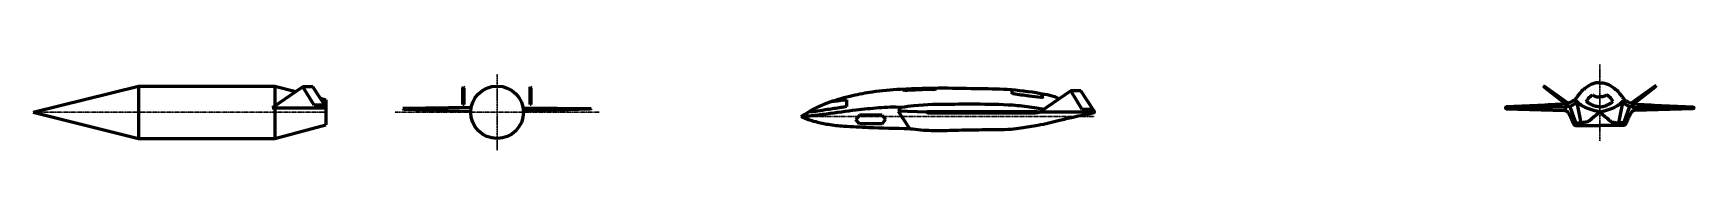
# Model space of a CAD drawing. Header units: millimetres. Extents: x 0 to 1932156, y -475559 to 1027176.
# Drawn here: x 38849 to 101241, y -39744 to -36509 of the extents above; entities that cross this region are included whole.
import ezdxf

# ---------------------------------------------------------------- set-up
doc = ezdxf.new("R2010")
doc.units = ezdxf.units.MM
doc.linetypes.add('CENTER', pattern=[2, 1.25, -0.25, 0.25, -0.25])
doc.layers.add('_axes (Оси)', color=6, linetype='CENTER', lineweight=30)
doc.layers.add('_basic (Основной)', color=4, linetype='Continuous', lineweight=60)

msp = doc.modelspace()

# ---------------------------------------------------------------- linework, layer by layer
at = {"layer": '_axes (Оси)', "transparency": 33554687}
for p, q in [((97704.313, -39382.533), (97704.313, -36508.941)), ((56277.082, -39743.626), (56277.082, -36870.034)), ((49848.755, -38306.83), (38848.676, -38306.83)), ((60115.726, -38306.83), (52438.438, -38306.83)), ((67704.313, -38463.857), (78710.665, -38463.857))]:
    msp.add_line(p, q, dxfattribs=at)
at = {"layer": '_basic (Основной)', "transparency": 33554687}
for p, q in [((38848.676, -38306.83), (42809.407, -37316.83)), ((42809.407, -37316.83), (42809.407, -39296.83)), ((42809.407, -37316.83), (47932.472, -37316.83)), ((48977.773, -37344.327), (47830.19, -38136.52)), ((47932.472, -37316.83), (47932.472, -39296.83)), ((47932.472, -37316.83), (48711.984, -37527.805)), ((49350.931, -37344.327), (48977.773, -37344.327)), ((49399.412, -38043.296), (48977.773, -37344.327)), ((49855.028, -38108.681), (49350.931, -37344.327)), ((54990.773, -37386.117), (55015.001, -37343.169)), ((54990.773, -38012.318), (54990.773, -37386.117)), ((55037.227, -37385.813), (55015.001, -37343.169)), ((55037.227, -38012.318), (55037.227, -37385.813)), ((57516.937, -37385.813), (57539.163, -37343.169)), ((57516.937, -38012.318), (57516.937, -37385.813)), ((57563.392, -37386.117), (57539.163, -37343.169)), ((57563.392, -38012.318), (57563.392, -37386.117)), ((71524.047, -37464.63), (71587.763, -37425.593)), ((72777.232, -37421.683), (72668.946, -37392.019)), ((72674.414, -37451.047), (72777.232, -37421.683)), ((95586.827, -37305.928), (95618.186, -37355.546)), ((95586.827, -37305.928), (95645.812, -37332.614)), ((95618.186, -37355.546), (96418.004, -37992.509)), ((95645.812, -37332.614), (96526.081, -37959.534)), ((99762.814, -37332.614), (98882.545, -37959.534)), ((99790.44, -37355.546), (98990.622, -37992.509)), ((99821.799, -37305.928), (99762.814, -37332.614)), ((99821.799, -37305.928), (99790.44, -37355.546)), ((49811.906, -38043.296), (49399.412, -38043.296)), ((49637.058, -37778.177), (49848.755, -37835.473)), ((49848.755, -37835.473), (49848.755, -38778.187)), ((54990.773, -38012.318), (55037.227, -38012.318)), ((57563.392, -38012.318), (57516.937, -38012.318)), ((69400.239, -37842.541), (69407.773, -38091.08)), ((71589.701, -37490.557), (71524.047, -37464.63)), ((75594.805, -37547.75), (75673.302, -37494.367)), ((75668.179, -37611.25), (75594.805, -37547.75)), ((75673.302, -37494.367), (75596.061, -37450.788)), ((77833.41, -37501.354), (76685.827, -38293.547)), ((76719.782, -37752.66), (76817.295, -37712.825)), ((76733.24, -37630.876), (76790.34, -37608.905)), ((76817.295, -37712.825), (76733.24, -37630.876)), ((78206.568, -37501.354), (77833.41, -37501.354)), ((78255.049, -38200.323), (77833.41, -37501.354)), ((78710.665, -38265.708), (78206.568, -37501.354)), ((96584.344, -38092.988), (96847.164, -37950.17)), ((96847.164, -37950.17), (97002.425, -38705.59)), ((98561.462, -37950.17), (98406.201, -38705.59)), ((98824.282, -38092.988), (98561.462, -37950.17)), ((38848.676, -38306.83), (42809.407, -39296.83)), ((47830.19, -38136.52), (49868.244, -38138.643)), ((55303.051, -38129.735), (52741.31, -38158.649)), ((52741.31, -38158.649), (52761.693, -38193.818)), ((52761.693, -38193.818), (55288.03, -38263.522)), ((57251.881, -38134.007), (59812.854, -38158.649)), ((59792.471, -38193.818), (57266.091, -38262.538)), ((59812.854, -38158.649), (59792.471, -38193.818)), ((69892.41, -38416.12), (69750.386, -38579.219)), ((69893.615, -38741.261), (69750.386, -38579.219)), ((70743.513, -38409.812), (69892.41, -38416.12)), ((70743.513, -38409.812), (70874.374, -38575.054)), ((70744.741, -38741.261), (70874.374, -38575.054)), ((71463.434, -38116.237), (71346.119, -38264.573)), ((71346.119, -38264.573), (71770.752, -38916.327)), ((72413.949, -38302.324), (71346.119, -38264.573)), ((76685.827, -38293.547), (78723.881, -38295.67)), ((78667.543, -38200.323), (78255.049, -38200.323)), ((78667.543, -38200.323), (78667.543, -38200.323)), ((96448.46, -38113.107), (94168.541, -38138.84)), ((94188.924, -38174.009), (96379.019, -38235.347)), ((96448.46, -38113.107), (96379.019, -38235.347)), ((96475.896, -38092.988), (96448.46, -38113.107)), ((96584.344, -38092.988), (96475.896, -38092.988)), ((96584.344, -38092.988), (96791.452, -38692.094)), ((98824.282, -38092.988), (98617.174, -38692.094)), ((98824.282, -38092.988), (98932.73, -38092.988)), ((98932.73, -38092.988), (98960.166, -38113.107)), ((98960.166, -38113.107), (101240.085, -38138.84)), ((98960.166, -38113.107), (99029.607, -38235.347)), ((101219.702, -38174.009), (99029.607, -38235.347)), ((42809.407, -39296.83), (47932.472, -39296.83)), ((47932.472, -39296.83), (49848.755, -38778.187)), ((70744.741, -38741.261), (69893.615, -38741.261)), ((96791.452, -38692.094), (96733.22, -38756.493)), ((96791.452, -38692.094), (96981.894, -38707.413)), ((96840.083, -38803.528), (97704.313, -38803.528)), ((98568.543, -38803.528), (97704.313, -38803.528)), ((98617.174, -38692.094), (98426.732, -38707.413)), ((98617.174, -38692.094), (98675.407, -38756.493))]:
    msp.add_line(p, q, dxfattribs=at)
msp.add_circle((56277.082, -38306.83), 990, dxfattribs=at)
for points in [[(67704.313, -38463.857), (67996.591, -38284.718), (68795.481, -37914.757), (69633.714, -37672.606), (70374.603, -37530.314), (71446.283, -37432.956), (73044.853, -37389.859), (74442.799, -37410.363), (75587.539, -37450.139), (76850.444, -37619.572), (77224.559, -37714.984), (77405.77, -37804.552)], [(97704.313, -37192.8), (97610.966, -37195.017), (97524.452, -37209.204), (97374.425, -37261.131), (97237.244, -37344.121), (97063.638, -37478.614), (96926.036, -37632.602), (96869.249, -37704.423), (96803.952, -37791.923), (96748.808, -37845.615), (96633.422, -37913.289), (96550.131, -37950.283), (96431.848, -37991.644)], [(97704.313, -37192.8), (97797.66, -37195.017), (97884.174, -37209.204), (98034.201, -37261.131), (98171.382, -37344.121), (98344.988, -37478.614), (98482.59, -37632.602), (98539.378, -37704.423), (98604.674, -37791.923), (98659.818, -37845.615), (98775.204, -37913.289), (98858.495, -37950.283), (98976.778, -37991.644)], [(69400.239, -37842.541), (69279.466, -37849.792), (69148.761, -37868.676), (68967.665, -37892.281), (68823.711, -37904.612)], [(71463.434, -38116.237), (71946.24, -38052.058), (73341.01, -37995.554), (74431.982, -37993.629), (75828.974, -38045.78), (76545.209, -38139.956), (76827.163, -38195.981)], [(72674.414, -37451.047), (72332.326, -37452.764), (71969.607, -37466.507), (71589.701, -37490.557)], [(76719.782, -37752.66), (76270.286, -37697.205), (75668.179, -37611.25)], [(96431.848, -37991.644), (95376.194, -38053.687), (94185.973, -38104.999)], [(96475.896, -38092.988), (96457.755, -38059.364), (96443.58, -38026.972), (96431.848, -37991.644)], [(97704.313, -38287.021), (97600.434, -38265.905), (97298.847, -38181.442), (97026.074, -38048.99), (96860.875, -37912.699), (96774.837, -37822.895)], [(96847.164, -37950.17), (96814.912, -37904.184), (96774.837, -37822.895)], [(97201.72, -37905.644), (97285.593, -37775.733), (97430.269, -37647.917)], [(97704.313, -38102.607), (97608.497, -38092.13), (97453.336, -38046.032), (97321.024, -37979.994), (97201.72, -37905.644)], [(97430.269, -37647.917), (97494.101, -37681.545), (97563.91, -37710.97), (97631.704, -37726.146), (97704.313, -37728.144)], [(97978.357, -37647.917), (97914.525, -37681.545), (97844.716, -37710.97), (97776.923, -37726.146), (97704.313, -37728.144)], [(97704.313, -38287.021), (97808.192, -38265.905), (98109.779, -38181.442), (98382.552, -38048.99), (98547.751, -37912.699), (98633.789, -37822.895)], [(97704.313, -38102.607), (97800.129, -38092.13), (97955.29, -38046.032), (98087.602, -37979.994), (98206.906, -37905.644)], [(98206.906, -37905.644), (98123.033, -37775.733), (97978.357, -37647.917)], [(98561.462, -37950.17), (98593.714, -37904.184), (98633.789, -37822.895)], [(98932.73, -38092.988), (98950.871, -38059.364), (98965.046, -38026.972), (98976.778, -37991.644)], [(98976.778, -37991.644), (100032.432, -38053.687), (101222.653, -38104.999)], [(67704.313, -38463.857), (68027.149, -38434.427), (68656.95, -38364.051), (69769.67, -38213.243), (70621.264, -38130.627), (71053.877, -38104.486), (71463.434, -38116.237)], [(67704.313, -38463.857), (67886.732, -38545.159), (68255.427, -38660.426), (68725.047, -38761.283), (69301.775, -38825.09), (70233.431, -38876.756), (71770.752, -38916.327)], [(69407.773, -38091.08), (69194.842, -38131.499), (68695.646, -38205.462), (68322.428, -38265.26), (68059.037, -38284.123), (68009.448, -38277.303)], [(72413.949, -38302.324), (72464.27, -38281.385), (72513.458, -38275.866), (72604.03, -38276.78), (72777.861, -38276.78), (72940.052, -38276.78), (73136.753, -38276.78), (73314.238, -38276.78), (73473.429, -38276.78), (73769.133, -38276.78), (73919.175, -38276.78), (74041.769, -38276.78), (74115.172, -38276.78), (74222.212, -38276.78), (74327.424, -38276.78), (74462.829, -38276.78), (74624.103, -38276.78), (74759.476, -38276.78), (74970.885, -38276.78), (75170.544, -38276.78), (75428.93, -38276.78), (75692.014, -38276.78), (75966.844, -38276.78), (76279.256, -38276.78), (76518.852, -38276.78), (76685.827, -38293.547)], [(72413.949, -38302.324), (72464.267, -38323.271), (72513.455, -38328.797), (72604.026, -38327.896), (72777.857, -38327.921), (72940.048, -38327.944), (73136.75, -38327.972), (73314.235, -38327.997), (73473.425, -38328.02), (73769.129, -38328.062), (73919.171, -38328.083), (74041.766, -38328.101), (74115.168, -38328.111), (74222.209, -38328.127), (74327.42, -38328.142), (74462.826, -38328.161), (74624.099, -38328.184), (74759.473, -38328.203), (74970.881, -38328.233), (75170.541, -38328.262), (75428.927, -38328.299), (75692.011, -38328.336), (75966.841, -38328.375), (76279.253, -38328.42), (76497.46, -38323.92), (76685.844, -38293.547)], [(75465.644, -38949.408), (75592.404, -38943.551), (75958.403, -38897.995), (76598.284, -38792.522), (77410.196, -38608.897), (77917.233, -38487.673), (78706.532, -38321.071)], [(78706.532, -38321.071), (78718.699, -38311.946), (78723.597, -38291.549), (78710.665, -38265.708)], [(94185.973, -38104.999), (94173.277, -38117.77), (94169.197, -38148.928), (94173.859, -38164.654), (94188.924, -38174.009)], [(96379.019, -38235.347), (96444.295, -38252.296), (96521.498, -38322.186), (96606.04, -38477.206), (96678.771, -38653.22), (96712.923, -38722.202), (96731.089, -38753.425), (96751.434, -38776.662), (96776.866, -38791.184), (96840.083, -38803.528)], [(97704.313, -38287.021), (97623.483, -38359.966), (97512.07, -38459.785), (97398.735, -38559.604), (97302.691, -38638.307), (97206.642, -38676.699), (97064.496, -38699.734), (96981.894, -38707.413)], [(97704.313, -38287.021), (97785.143, -38359.966), (97896.556, -38459.785), (98009.891, -38559.604), (98105.936, -38638.307), (98201.984, -38676.699), (98344.13, -38699.734), (98426.732, -38707.413)], [(99029.607, -38235.347), (98964.332, -38252.296), (98887.128, -38322.186), (98802.587, -38477.206), (98729.856, -38653.22), (98695.703, -38722.202), (98677.537, -38753.425), (98657.192, -38776.662), (98631.76, -38791.184), (98568.543, -38803.528)], [(101222.653, -38104.999), (101235.349, -38117.77), (101239.429, -38148.928), (101234.767, -38164.654), (101219.702, -38174.009)], [(71770.752, -38916.327), (71887.738, -38933.822), (72293.036, -38975.23), (72693.158, -38992.051), (73493.738, -38980.418), (74499.175, -38962.348), (75465.644, -38949.408)]]:
    msp.add_spline(points, degree=3, dxfattribs=at)

doc.saveas('drawing.dxf')
